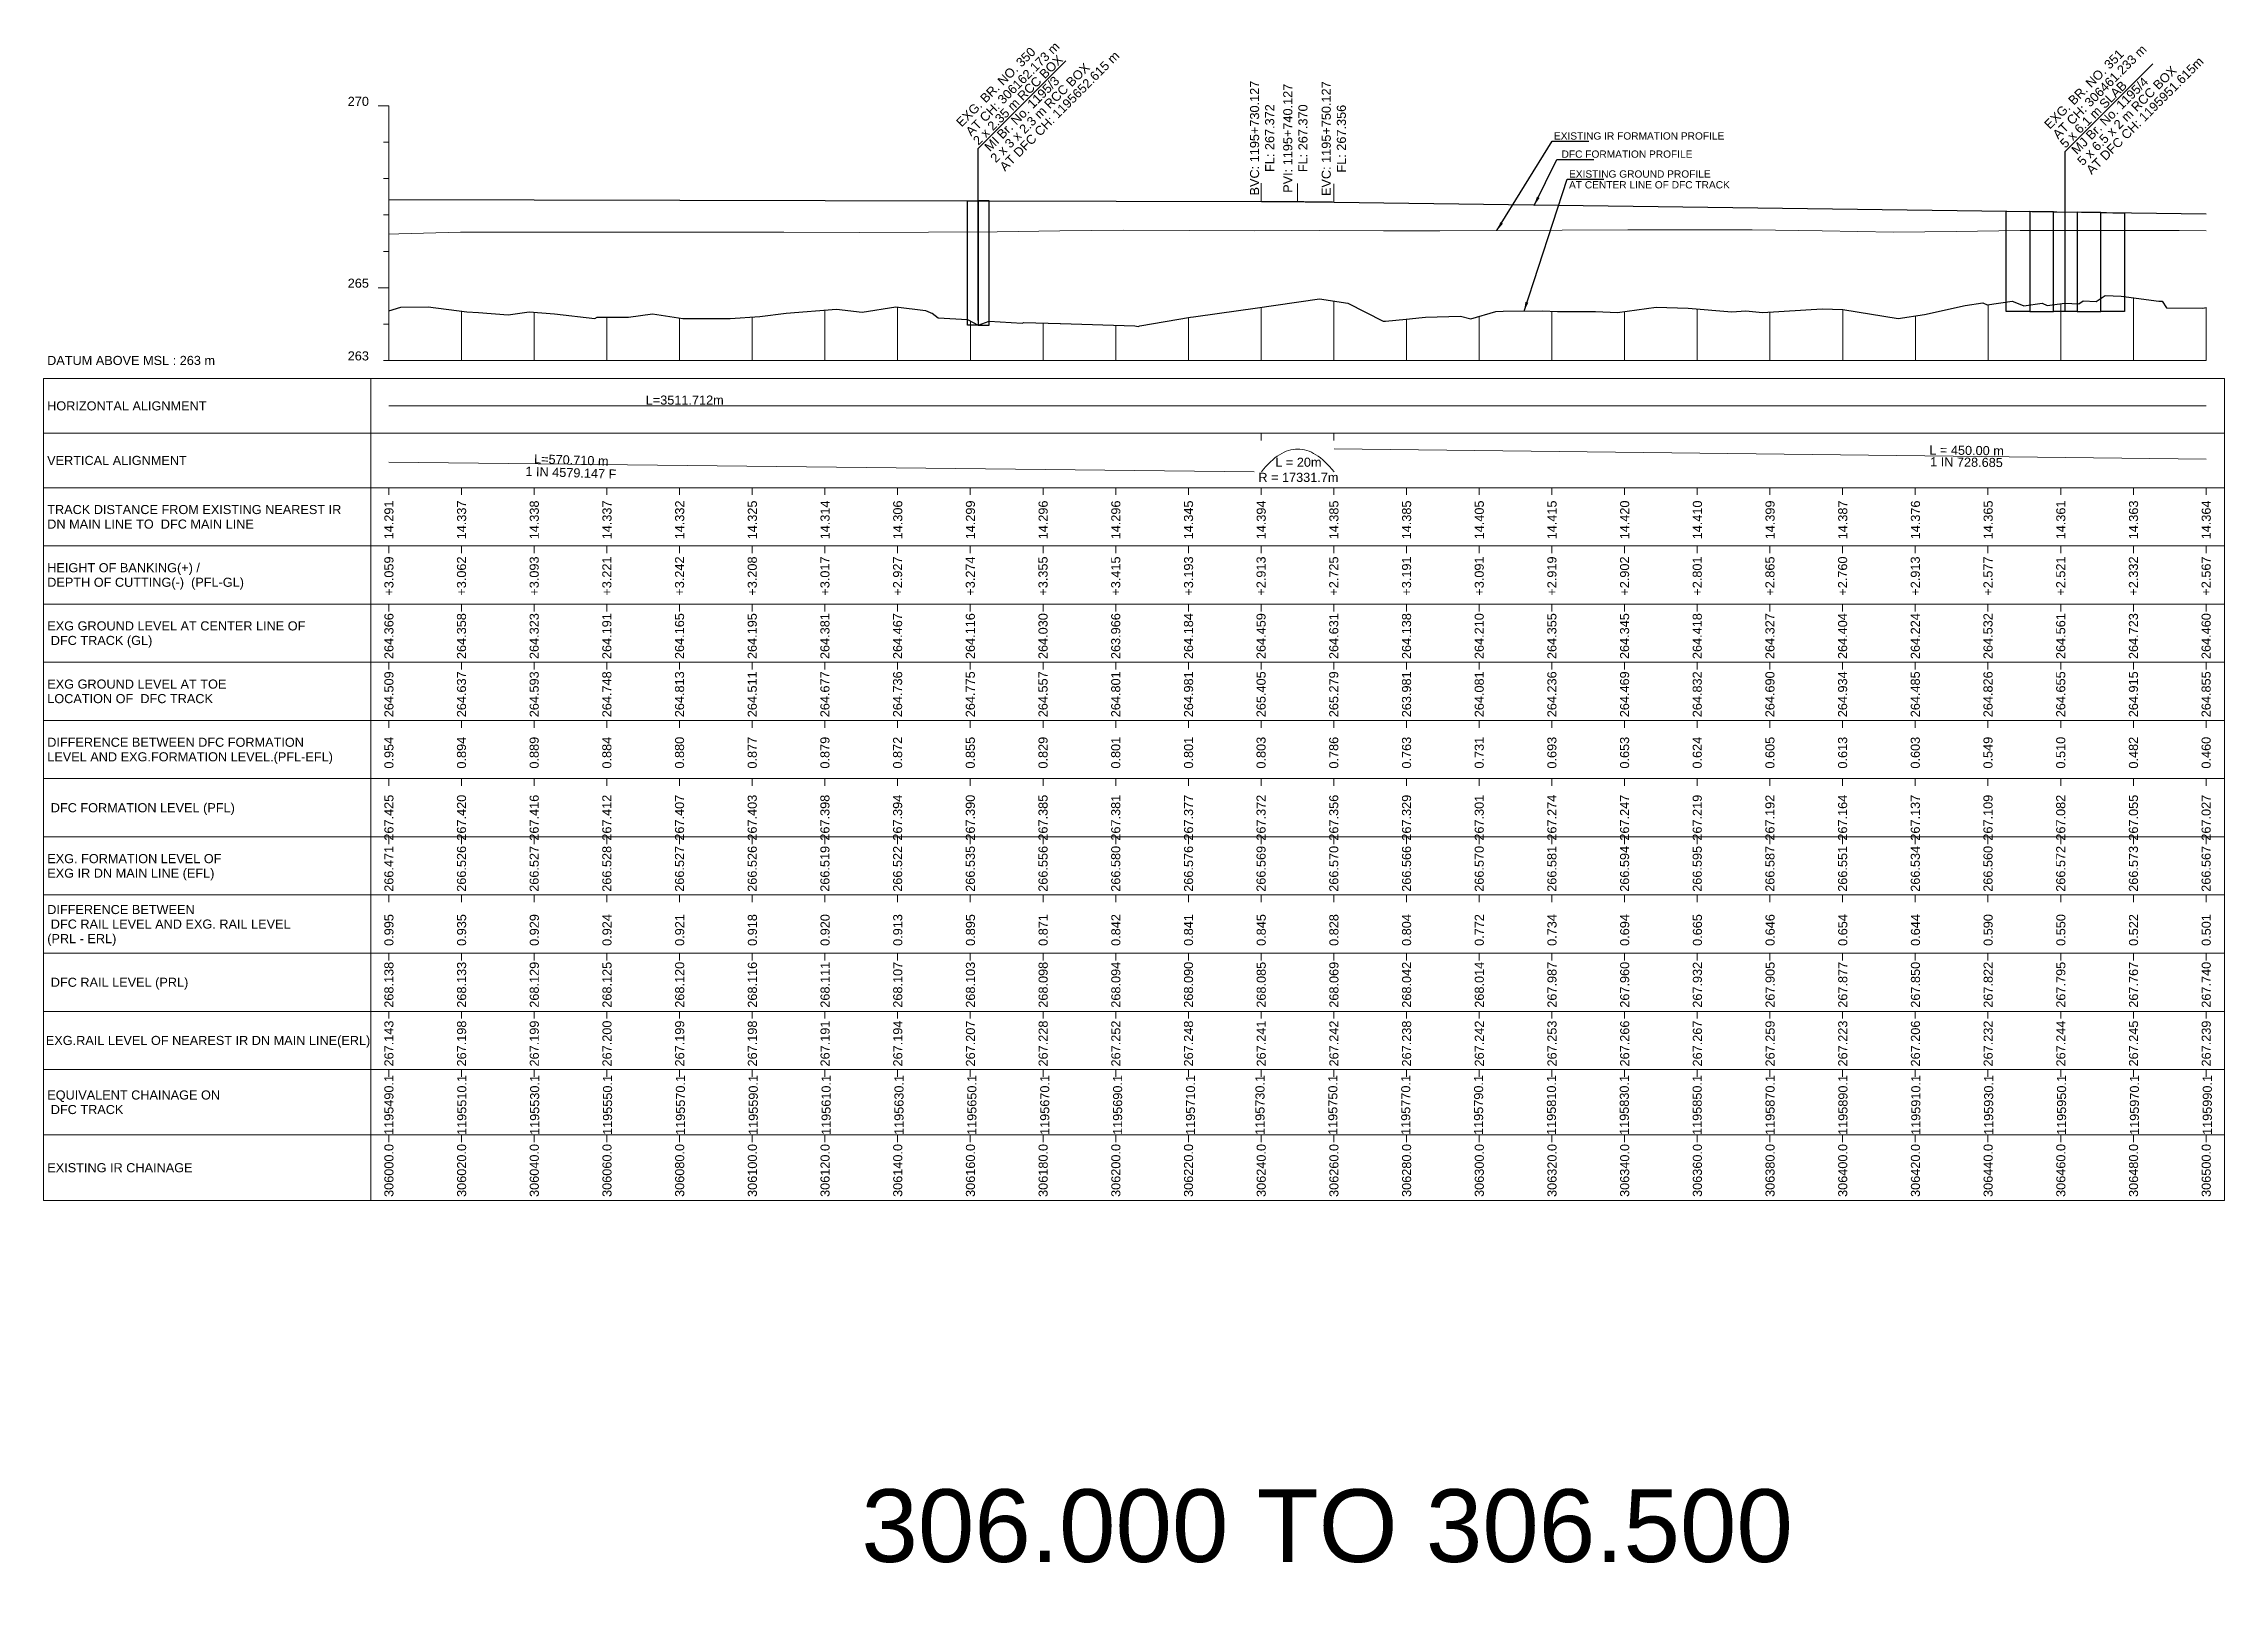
# Model space of a CAD drawing. Header units: metres. Extents: x 4905 to 19505, y -12340 to -11876.
# Drawn here: x 15905 to 16505, y -12340 to -11913 of the extents above; entities that cross this region are included whole.
import ezdxf
from ezdxf.enums import TextEntityAlignment as Align

# ---------------------------------------------------------------- set-up
doc = ezdxf.new("R2010")
doc.units = ezdxf.units.M
doc.header["$MEASUREMENT"] = 0
doc.layers.get('0').update_dxf_attribs({"lineweight": 0})
for name, color, linetype, lineweight in [('C-PROF-LABL-DG', 1, 'Continuous', 25), ('LS BRIDGE INDICATION', 10, 'Continuous', 30), ('LS BVC-PVI-EVC TEXT', 10, 'Continuous', 0), ('LS DATUM', 7, 'Continuous', 0), ('LS DATUM X', 7, 'Continuous', 0), ('LS DATUM Y', 7, 'Continuous', 0), ('LS DIFF. EXG.RL & PRO. RL', 10, 'Continuous', 0), ('LS DIFF. PFL & EFL', 10, 'Continuous', 0), ('LS EXG GL', 7, 'Continuous', 0), ('LS EXG IR CH', 7, 'Continuous', 0), ('LS EXG RL', 7, 'Continuous', 0), ('LS EXG. FL', 7, 'Continuous', 0), ('LS EXG. GL', 7, 'Continuous', 0), ('LS EXG. GL AT PRO. TOE', 7, 'Continuous', 0), ('LS EXG. IR CH', 7, 'Continuous', 0), ('LS EXG. RL', 7, 'Continuous', 0), ('LS FRAME', 7, 'Continuous', 0), ('LS PFL-EFL', 10, 'Continuous', 0), ('LS PRL-ERL', 10, 'Continuous', 0), ('LS PRO. CUT & FILL', 10, 'Continuous', 0), ('LS PRO. DFCC CH', 10, 'Continuous', 0), ('LS PRO. FL', 10, 'Continuous', 0), ('LS PRO. RL', 10, 'Continuous', 0), ('LS PROFILE EXG FL', 7, 'Continuous', 25), ('LS PROFILE EXG GL', 7, 'Continuous', 30), ('LS PROFILE PRO FL', 1, 'Continuous', 30), ('LS TICKS', 7, 'Continuous', 0), ('LS TRACK CENTER', 10, 'Continuous', 0), ("LS TRACK CENTER's", 10, 'Continuous', 0), ('Profile Grid', 7, 'Continuous', 0), ('Profile Vertical Alignment', 7, 'Continuous', 0)]:
    doc.layers.add(name, color=color, linetype=linetype, lineweight=lineweight)
for name, color, linetype in [("LS BRIDGE'S", 7, 'Continuous'), ('LS HORIZONTAL ALIGNMENT', 10, 'Continuous'), ('LS VERTICAL ALIGNMENT', 10, 'Continuous'), ('ref text', 3, 'Continuous')]:
    doc.layers.add(name, color=color, linetype=linetype)
doc.styles.add('Arial', font='arial.ttf')
doc.styles.get("Standard").update_dxf_attribs({"font": 'arial.ttf'})
doc.styles.add('Style-Arial', font='arial.ttf')
doc.styles.add('StyleArial', font='arial.ttf')
doc.dimstyles.get("Standard").update_dxf_attribs({"dimtxt": 0.18, "dimasz": 0.18, "dimexe": 0.18, "dimexo": 0.0625, "dimgap": 0.09, "dimtad": 0, "dimtih": 1, "dimtoh": 1, "dimdec": 4, "dimzin": 0, "dimdsep": 46, "dimtxsty": 'Standard', "dimcen": 0.09, "dimadec": 0, "dimazin": 0, "dimtfac": 1, "dimtdec": 4, "dimtofl": 0, "dimtmove": 0, "dimatfit": 3, "dimfxl": 1, "dimtolj": 1, "dimtzin": 0, "dimarcsym": 0})

msp = doc.modelspace()

# ---------------------------------------------------------------- texts
at = {"layer": 'C-PROF-LABL-DG', "color": 1, "linetype": 'Continuous', "lineweight": 25, "char_height": 2.5, "attachment_point": 5, "rotation": 90, "style": 'Arial'}
for s, insert in [('BVC: 1195+730.127\\PFL: 267.372', (16240.27, -11938.86)), ('PVI: 1195+740.127\\PFL: 267.370', (16249.41, -11938.91)), ('EVC: 1195+750.127\\PFL: 267.356', (16259.99, -11939.02))]:
    msp.add_mtext(s, dxfattribs=dict(at, insert=insert))
at = {"layer": "LS BRIDGE'S"}
for s, p in [('EXG. BR. NO. 350', (16157.57, -11935.98)), ('AT CH: 306162.173 m', (16160.2, -11938.49)), ('2 x 2.35 m RCC BOX', (16162.2, -11940.99)), ('EXG. BR. NO. 351', (16456.95, -11936.56)), ('AT CH: 306461.233 m', (16459.26, -11939.29)), ('5 x 6.1 m SLAB ', (16461.26, -11941.79))]:
    msp.add_text(s, height=2.5, rotation=45, dxfattribs=at).set_placement(p)
at = {"layer": "LS BRIDGE'S", "color": 10}
for s, p in [('AT DFC CH: 1195652.615 m', (16169.52, -11948.16)), ('2 x 3 x 2.3 m RCC BOX', (16166.97, -11945.8)), ('5 x 6.5 x 2 m RCC BOX', (16466.03, -11946.61)), ('AT DFC CH: 1195951.615m', (16468.48, -11949.05)), (' MI Br. No. 1195/3', (16164.67, -11943.4)), (' MJ Br. No. 1195/4', (16463.73, -11944.21))]:
    msp.add_text(s, height=2.5, rotation=45, dxfattribs=at).set_placement(p)
at = {"layer": 'LS DATUM', "color": 7, "style": 'StyleArial'}
msp.add_text('DATUM ABOVE MSL : 263 m', height=2.5, rotation=0.00003, dxfattribs=at).set_placement((15905.97, -12000), align=Align.MIDDLE_LEFT)
at = {"layer": 'LS DATUM Y', "color": 7, "lineweight": 0, "style": 'Style-Arial'}
for s, p in [('270', (15994.5, -11930)), ('270', (15994.5, -11930)), ('265', (15994.5, -11980)), ('263', (15994.5, -12000))]:
    msp.add_text(s, height=2.5, dxfattribs=at).set_placement(p, align=Align.RIGHT)
at = {"layer": 'LS DIFF. EXG.RL & PRO. RL', "color": 10, "style": 'StyleArial'}
for s, p in [('DIFFERENCE BETWEEN ', (15906, -12151)), (' DFC RAIL LEVEL AND EXG. RAIL LEVEL ', (15906, -12155)), ('(PRL - ERL)', (15906, -12159))]:
    msp.add_text(s, height=2.5, rotation=0.00003, dxfattribs=at).set_placement(p, align=Align.MIDDLE_LEFT)
at = {"layer": 'LS DIFF. PFL & EFL', "color": 10, "style": 'StyleArial'}
for s, p in [('DIFFERENCE BETWEEN DFC FORMATION ', (15906, -12105)), ('LEVEL AND EXG.FORMATION LEVEL.(PFL-EFL)', (15906, -12109))]:
    msp.add_text(s, height=2.5, rotation=0.00003, dxfattribs=at).set_placement(p, align=Align.MIDDLE_LEFT)
at = {"layer": 'LS EXG GL', "style": 'Style-Arial'}
for s, p in [('264.366', (16000, -12069.5)), ('264.358', (16019.97, -12069.5)), ('264.323', (16039.97, -12069.5)), ('264.191', (16059.96, -12069.5)), ('264.165', (16079.96, -12069.5)), ('264.195', (16099.96, -12069.5)), ('264.381', (16119.96, -12069.5)), ('264.467', (16139.96, -12069.5)), ('264.116', (16159.96, -12069.5)), ('264.030', (16179.97, -12069.5)), ('263.966', (16199.97, -12069.5)), ('264.184', (16220.01, -12069.5)), ('264.459', (16239.96, -12069.5)), ('264.631', (16259.96, -12069.5)), ('264.138', (16279.98, -12069.5)), ('264.210', (16299.98, -12069.5)), ('264.355', (16319.97, -12069.5)), ('264.345', (16339.97, -12069.5)), ('264.418', (16359.96, -12069.5)), ('264.327', (16379.96, -12069.5)), ('264.404', (16399.96, -12069.5)), ('264.224', (16419.96, -12069.5)), ('264.532', (16439.96, -12069.5)), ('264.561', (16459.97, -12069.5)), ('264.723', (16479.97, -12069.5)), ('264.460', (16499.97, -12069.5))]:
    msp.add_text(s, height=2.5, rotation=90, dxfattribs=at).set_placement(p, align=Align.MIDDLE_RIGHT)
at = {"layer": 'LS EXG IR CH', "lineweight": 0, "style": 'Style-Arial'}
for s, p in [('306000.0', (16000, -12215.47)), ('306020.0', (16020, -12215.47)), ('306040.0', (16040, -12215.47)), ('306060.0', (16060, -12215.47)), ('306080.0', (16080, -12215.47)), ('306100.0', (16100, -12215.47)), ('306120.0', (16120, -12215.47)), ('306140.0', (16140, -12215.47)), ('306160.0', (16160, -12215.47)), ('306180.0', (16180, -12215.47)), ('306200.0', (16200, -12215.47)), ('306220.0', (16220, -12215.47)), ('306240.0', (16240, -12215.47)), ('306260.0', (16260, -12215.47)), ('306280.0', (16280, -12215.47)), ('306300.0', (16300, -12215.47)), ('306320.0', (16320, -12215.47)), ('306340.0', (16340, -12215.47)), ('306360.0', (16360, -12215.47)), ('306380.0', (16380, -12215.47)), ('306400.0', (16400, -12215.47)), ('306420.0', (16420, -12215.47)), ('306440.0', (16440, -12215.47)), ('306460.0', (16460, -12215.47)), ('306480.0', (16480, -12215.47)), ('306500.0', (16500, -12215.47))]:
    msp.add_text(s, height=2.5, rotation=90, dxfattribs=at).set_placement(p, align=Align.MIDDLE_RIGHT)
at = {"layer": 'LS EXG RL', "style": 'Style-Arial'}
for s, p in [('267.143', (16000, -12181.54)), ('267.198', (16020, -12181.54)), ('267.199', (16040, -12181.54)), ('267.200', (16060, -12181.54)), ('267.199', (16080, -12181.54)), ('267.198', (16100, -12181.54)), ('267.191', (16120, -12181.54)), ('267.194', (16140, -12181.54)), ('267.207', (16160, -12181.54)), ('267.228', (16180, -12181.54)), ('267.252', (16200, -12181.54)), ('267.248', (16220, -12181.54)), ('267.241', (16240, -12181.54)), ('267.242', (16260, -12181.54)), ('267.238', (16280, -12181.54)), ('267.242', (16300, -12181.54)), ('267.253', (16320, -12181.54)), ('267.266', (16340, -12181.54)), ('267.267', (16360, -12181.54)), ('267.259', (16380, -12181.54)), ('267.223', (16400, -12181.54)), ('267.206', (16420, -12181.54)), ('267.232', (16440, -12181.54)), ('267.244', (16460, -12181.54)), ('267.245', (16480, -12181.54)), ('267.239', (16500, -12181.54))]:
    msp.add_text(s, height=2.5, rotation=90, dxfattribs=at).set_placement(p, align=Align.MIDDLE_RIGHT)
at = {"layer": 'LS EXG. FL', "style": 'StyleArial'}
for s, p in [('EXG. FORMATION LEVEL OF', (15906, -12137)), ('EXG IR DN MAIN LINE (EFL)', (15906, -12141))]:
    msp.add_text(s, height=2.5, rotation=0.00003, dxfattribs=at).set_placement(p, align=Align.MIDDLE_LEFT)
at = {"layer": 'LS EXG. FL'}
for s, p in [('266.471', (16000, -12133.5)), ('266.526', (16019.97, -12133.5)), ('266.527', (16039.97, -12133.5)), ('266.528', (16059.96, -12133.5)), ('266.527', (16079.96, -12133.5)), ('266.526', (16099.96, -12133.5)), ('266.519', (16119.96, -12133.5)), ('266.522', (16139.96, -12133.5)), ('266.535', (16159.96, -12133.5)), ('266.556', (16179.97, -12133.5)), ('266.580', (16199.97, -12133.5)), ('266.576', (16220.01, -12133.5)), ('266.569', (16239.96, -12133.5)), ('266.570', (16259.96, -12133.5)), ('266.566', (16279.98, -12133.5)), ('266.570', (16299.98, -12133.5)), ('266.581', (16319.97, -12133.5)), ('266.594', (16339.97, -12133.5)), ('266.595', (16359.96, -12133.5)), ('266.587', (16379.96, -12133.5)), ('266.551', (16399.96, -12133.5)), ('266.534', (16419.96, -12133.5)), ('266.560', (16439.96, -12133.5)), ('266.572', (16459.97, -12133.5)), ('266.573', (16479.97, -12133.5)), ('266.567', (16499.97, -12133.5))]:
    msp.add_text(s, height=2.5, rotation=90, dxfattribs=at).set_placement(p, align=Align.MIDDLE_RIGHT)
at = {"layer": 'LS EXG. GL', "color": 7, "style": 'StyleArial'}
for s, p in [('EXG GROUND LEVEL AT CENTER LINE OF ', (15906, -12073)), (' DFC TRACK (GL)', (15906, -12077))]:
    msp.add_text(s, height=2.5, rotation=0.00003, dxfattribs=at).set_placement(p, align=Align.MIDDLE_LEFT)
at = {"layer": 'LS EXG. GL AT PRO. TOE', "color": 7, "style": 'StyleArial'}
for s, p in [('EXG GROUND LEVEL AT TOE', (15906, -12089)), ('LOCATION OF  DFC TRACK', (15906, -12093))]:
    msp.add_text(s, height=2.5, rotation=0.00003, dxfattribs=at).set_placement(p, align=Align.MIDDLE_LEFT)
at = {"layer": 'LS EXG. GL AT PRO. TOE'}
for s, p in [('264.509', (16000, -12085.5)), ('264.637', (16019.97, -12085.5)), ('264.593', (16039.97, -12085.5)), ('264.748', (16059.96, -12085.5)), ('264.813', (16079.96, -12085.5)), ('264.511', (16099.96, -12085.5)), ('264.677', (16119.96, -12085.5)), ('264.736', (16139.96, -12085.5)), ('264.775', (16159.96, -12085.5)), ('264.557', (16179.97, -12085.5)), ('264.801', (16199.97, -12085.5)), ('264.981', (16220.01, -12085.5)), ('265.405', (16239.96, -12085.5)), ('265.279', (16259.96, -12085.5)), ('263.981', (16279.98, -12085.5)), ('264.081', (16299.98, -12085.5)), ('264.236', (16319.97, -12085.5)), ('264.469', (16339.97, -12085.5)), ('264.832', (16359.96, -12085.5)), ('264.690', (16379.96, -12085.5)), ('264.934', (16399.96, -12085.5)), ('264.485', (16419.96, -12085.5)), ('264.826', (16439.96, -12085.5)), ('264.655', (16459.97, -12085.5)), ('264.915', (16479.97, -12085.5)), ('264.855', (16499.97, -12085.5))]:
    msp.add_text(s, height=2.5, rotation=90, dxfattribs=at).set_placement(p, align=Align.MIDDLE_RIGHT)
at = {"layer": 'LS EXG. IR CH', "style": 'StyleArial'}
msp.add_text('EXISTING IR CHAINAGE', height=2.5, rotation=0.00003, dxfattribs=at).set_placement((15906, -12222), align=Align.MIDDLE_LEFT)
at = {"layer": 'LS EXG. RL', "style": 'StyleArial'}
msp.add_text('EXG.RAIL LEVEL OF NEAREST IR DN MAIN LINE(ERL)', height=2.5, rotation=0.00003, dxfattribs=at).set_placement((15905.61, -12187), align=Align.MIDDLE_LEFT)
at = {"layer": 'LS HORIZONTAL ALIGNMENT', "style": 'StyleArial'}
msp.add_text('HORIZONTAL ALIGNMENT', height=2.5, rotation=0.00003, dxfattribs=at).set_placement((15905.97, -12012.5), align=Align.MIDDLE_LEFT)
at = {"layer": 'LS HORIZONTAL ALIGNMENT', "insert": (16434.06, -12026.37), "char_height": 2.5, "attachment_point": 5, "rotation": 359.3364, "line_spacing_factor": 0.776524, "style": 'Style-Arial'}
msp.add_mtext('L = 450.00 m\\P1 IN 728.685', dxfattribs=at)
at = {"layer": 'LS PFL-EFL'}
for s, p in [('0.954', (16000, -12103.5)), ('0.894', (16019.97, -12103.5)), ('0.889', (16039.97, -12103.5)), ('0.884', (16059.96, -12103.5)), ('0.880', (16079.96, -12103.5)), ('0.877', (16099.96, -12103.5)), ('0.879', (16119.96, -12103.5)), ('0.872', (16139.96, -12103.5)), ('0.855', (16159.96, -12103.5)), ('0.829', (16179.97, -12103.5)), ('0.801', (16199.97, -12103.5)), ('0.801', (16220.01, -12103.5)), ('0.803', (16239.96, -12103.5)), ('0.786', (16259.96, -12103.5)), ('0.763', (16279.98, -12103.5)), ('0.731', (16299.98, -12103.5)), ('0.693', (16319.97, -12103.5)), ('0.653', (16339.97, -12103.5)), ('0.624', (16359.96, -12103.5)), ('0.605', (16379.96, -12103.5)), ('0.613', (16399.96, -12103.5)), ('0.603', (16419.96, -12103.5)), ('0.549', (16439.96, -12103.5)), ('0.510', (16459.97, -12103.5)), ('0.482', (16479.97, -12103.5)), ('0.460', (16499.97, -12103.5))]:
    msp.add_text(s, height=2.5, rotation=90, dxfattribs=at).set_placement(p, align=Align.MIDDLE_RIGHT)
for s, p in [('267.425', (16000, -12125.75)), ('267.420', (16019.97, -12125.75)), ('267.416', (16039.97, -12125.75)), ('267.412', (16059.96, -12125.75)), ('267.407', (16079.96, -12125.75)), ('267.403', (16099.96, -12125.75)), ('267.398', (16119.96, -12125.75)), ('267.394', (16139.96, -12125.75)), ('267.390', (16159.96, -12125.75)), ('267.385', (16179.97, -12125.75)), ('267.381', (16199.97, -12125.75)), ('267.377', (16220.01, -12125.75)), ('267.372', (16239.96, -12125.75)), ('267.356', (16259.96, -12125.75)), ('267.329', (16279.98, -12125.75)), ('267.301', (16299.98, -12125.75)), ('267.274', (16319.97, -12125.75)), ('267.247', (16339.97, -12125.75)), ('267.219', (16359.96, -12125.75)), ('267.192', (16379.96, -12125.75)), ('267.164', (16399.96, -12125.75)), ('267.137', (16419.96, -12125.75)), ('267.109', (16439.96, -12125.75)), ('267.082', (16459.97, -12125.75)), ('267.055', (16479.97, -12125.75)), ('267.027', (16499.97, -12125.75))]:
    msp.add_text(s, height=2.5, rotation=90, dxfattribs=at).set_placement(p, align=Align.MIDDLE_CENTER)
at = {"layer": 'LS PRL-ERL'}
for s, p in [('0.995', (16001.25, -12161)), ('0.935', (16021.25, -12161)), ('0.929', (16041.25, -12161)), ('0.924', (16061.25, -12161)), ('0.921', (16081.25, -12161)), ('0.918', (16101.25, -12161)), ('0.920', (16121.25, -12161)), ('0.913', (16141.25, -12161)), ('0.895', (16161.25, -12161)), ('0.871', (16181.25, -12161)), ('0.842', (16201.25, -12161)), ('0.841', (16221.25, -12161)), ('0.845', (16241.25, -12161)), ('0.828', (16261.25, -12161)), ('0.804', (16281.25, -12161)), ('0.772', (16301.25, -12161)), ('0.734', (16321.25, -12161)), ('0.694', (16341.25, -12161)), ('0.665', (16361.25, -12161)), ('0.646', (16381.25, -12161)), ('0.654', (16401.25, -12161)), ('0.644', (16421.25, -12161)), ('0.590', (16441.25, -12161)), ('0.550', (16461.25, -12161)), ('0.522', (16481.25, -12161)), ('0.501', (16501.25, -12161))]:
    msp.add_text(s, height=2.5, rotation=90, dxfattribs=at).set_placement(p)
at = {"layer": 'LS PRO. CUT & FILL', "color": 10, "style": 'StyleArial'}
for s, p in [('HEIGHT OF BANKING(+) /', (15906, -12057)), ('DEPTH OF CUTTING(-)  (PFL-GL)', (15906, -12061))]:
    msp.add_text(s, height=2.5, rotation=0.00003, dxfattribs=at).set_placement(p, align=Align.MIDDLE_LEFT)
at = {"layer": 'LS PRO. DFCC CH'}
for s, p in [('1195490.1', (16001.25, -12213)), ('1195510.1', (16021.3, -12213)), ('1195530.1', (16041.35, -12213)), ('1195550.1', (16061.4, -12213)), ('1195570.1', (16081.45, -12213)), ('1195590.1', (16101.5, -12213)), ('1195610.1', (16121.54, -12213)), ('1195630.1', (16141.59, -12213)), ('1195650.1', (16161.64, -12213)), ('1195670.1', (16181.69, -12213)), ('1195690.1', (16201.74, -12213)), ('1195710.1', (16221.79, -12213)), ('1195730.1', (16240.91, -12213)), ('1195750.1', (16260.96, -12213)), ('1195770.1', (16281.01, -12213)), ('1195790.1', (16301.06, -12213)), ('1195810.1', (16321.1, -12213)), ('1195830.1', (16341.15, -12213)), ('1195850.1', (16361.2, -12213)), ('1195870.1', (16381.25, -12213)), ('1195890.1', (16401.3, -12213)), ('1195910.1', (16421.35, -12213)), ('1195930.1', (16441.4, -12213)), ('1195950.1', (16461.45, -12213)), ('1195970.1', (16481.5, -12213)), ('1195990.1', (16501.55, -12213))]:
    msp.add_text(s, height=2.5, rotation=90, dxfattribs=at).set_placement(p)
at = {"layer": 'LS PRO. DFCC CH', "color": 10, "style": 'Style-Arial'}
for s, p in [('EQUIVALENT CHAINAGE ON ', (15906, -12202)), (' DFC TRACK', (15906, -12206))]:
    msp.add_text(s, height=2.5, rotation=0.00003, dxfattribs=at).set_placement(p, align=Align.MIDDLE_LEFT)
at = {"layer": 'LS PRO. FL', "color": 10, "style": 'StyleArial'}
msp.add_text(' DFC FORMATION LEVEL (PFL) ', height=2.5, rotation=0.00003, dxfattribs=at).set_placement((15906, -12123), align=Align.MIDDLE_LEFT)
at = {"layer": 'LS PRO. RL'}
for s, p in [('268.138', (16001.25, -12178)), ('268.133', (16021.25, -12178)), ('268.129', (16041.25, -12178)), ('268.125', (16061.25, -12178)), ('268.120', (16081.25, -12178)), ('268.116', (16101.25, -12178)), ('268.111', (16121.25, -12178)), ('268.107', (16141.25, -12178)), ('268.103', (16161.25, -12178)), ('268.098', (16181.25, -12178)), ('268.094', (16201.25, -12178)), ('268.090', (16221.25, -12178)), ('268.085', (16241.25, -12178)), ('268.069', (16261.25, -12178)), ('268.042', (16281.25, -12178)), ('268.014', (16301.25, -12178)), ('267.987', (16321.25, -12178)), ('267.960', (16341.25, -12178)), ('267.932', (16361.25, -12178)), ('267.905', (16381.25, -12178)), ('267.877', (16401.25, -12178)), ('267.850', (16421.25, -12178)), ('267.822', (16441.25, -12178)), ('267.795', (16461.25, -12178)), ('267.767', (16481.25, -12178)), ('267.740', (16501.25, -12178))]:
    msp.add_text(s, height=2.5, rotation=90, dxfattribs=at).set_placement(p)
at = {"layer": 'LS PRO. RL', "color": 10, "style": 'StyleArial'}
msp.add_text(' DFC RAIL LEVEL (PRL)', height=2.5, rotation=0.00003, dxfattribs=at).set_placement((15906, -12171), align=Align.MIDDLE_LEFT)
at = {"layer": 'LS PROFILE EXG FL', "color": 7, "linetype": 'Continuous', "lineweight": 0, "style": 'Style-Arial'}
msp.add_text('EXISTING IR FORMATION PROFILE', height=2, dxfattribs=at).set_placement((16320.54, -11939.27))
at = {"layer": 'LS PROFILE EXG GL', "color": 7, "lineweight": 0, "style": 'Style-Arial'}
for s, p in [('AT CENTER LINE OF DFC TRACK', (16324.69, -11952.7, 0)), ('EXISTING GROUND PROFILE', (16324.69, -11949.73, 0))]:
    msp.add_text(s, height=2, dxfattribs=at).set_placement(p)
at = {"layer": 'LS PROFILE PRO FL', "style": 'Style-Arial'}
msp.add_text('  DFC FORMATION PROFILE', height=2, dxfattribs=at).set_placement((16321.09, -11944.26, 0))
at = {"layer": 'LS TRACK CENTER'}
for s, p in [('14.291 ', (16001.25, -12049.2)), ('14.337 ', (16021.25, -12049.2)), ('14.338 ', (16041.25, -12049.2)), ('14.337 ', (16061.25, -12049.2)), ('14.332 ', (16081.25, -12049.2)), ('14.325 ', (16101.25, -12049.2)), ('14.314 ', (16121.25, -12049.2)), ('14.306 ', (16141.25, -12049.2)), ('14.299 ', (16161.25, -12049.2)), ('14.296 ', (16181.25, -12049.2)), ('14.296 ', (16201.25, -12049.2)), ('14.345 ', (16221.25, -12049.2)), ('14.394 ', (16241.25, -12049.2)), ('14.385 ', (16261.25, -12049.2)), ('14.385 ', (16281.25, -12049.2)), ('14.405 ', (16301.25, -12049.2)), ('14.415 ', (16321.25, -12049.2)), ('14.420 ', (16341.25, -12049.2)), ('14.410 ', (16361.25, -12049.2)), ('14.399 ', (16381.25, -12049.2)), ('14.387 ', (16401.25, -12049.2)), ('14.376 ', (16421.25, -12049.2)), ('14.365 ', (16441.25, -12049.2)), ('14.361 ', (16461.25, -12049.2)), ('14.363 ', (16481.25, -12049.2)), ('14.364 ', (16501.25, -12049.2))]:
    msp.add_text(s, height=2.5, rotation=90, dxfattribs=at).set_placement(p)
for s, p in [('+3.059', (16000, -12059.3)), ('+3.062', (16019.97, -12059.3)), ('+3.093', (16039.97, -12059.3)), ('+3.221', (16059.96, -12059.3)), ('+3.242', (16079.96, -12059.3)), ('+3.208', (16099.96, -12059.3)), ('+3.017', (16119.96, -12059.3)), ('+2.927', (16139.96, -12059.3)), ('+3.274', (16159.96, -12059.3)), ('+3.355', (16179.97, -12059.3)), ('+3.415', (16199.97, -12059.3)), ('+3.193', (16220.01, -12059.3)), ('+2.913', (16239.96, -12059.3)), ('+2.725', (16259.96, -12059.3)), ('+3.191', (16279.98, -12059.3)), ('+3.091', (16299.98, -12059.3)), ('+2.919', (16319.97, -12059.3)), ('+2.902', (16339.97, -12059.3)), ('+2.801', (16359.96, -12059.3)), ('+2.865', (16379.96, -12059.3)), ('+2.760', (16399.96, -12059.3)), ('+2.913', (16419.96, -12059.3)), ('+2.577', (16439.96, -12059.3)), ('+2.521', (16459.97, -12059.3)), ('+2.332', (16479.97, -12059.3)), ('+2.567', (16499.97, -12059.3))]:
    msp.add_text(s, height=2.5, rotation=90, dxfattribs=at).set_placement(p, align=Align.MIDDLE_CENTER)
at = {"layer": "LS TRACK CENTER's", "color": 10, "style": 'StyleArial'}
for s, p in [('TRACK DISTANCE FROM EXISTING NEAREST IR ', (15906, -12041)), ('DN MAIN LINE TO  DFC MAIN LINE', (15906, -12045))]:
    msp.add_text(s, height=2.5, rotation=0.00003, dxfattribs=at).set_placement(p, align=Align.MIDDLE_LEFT)
at = {"layer": 'LS VERTICAL ALIGNMENT', "style": 'StyleArial'}
msp.add_text('VERTICAL ALIGNMENT', height=2.5, rotation=0.00003, dxfattribs=at).set_placement((15905.97, -12027.5), align=Align.MIDDLE_LEFT)
at = {"layer": 'LS VERTICAL ALIGNMENT', "insert": (16050.13, -12029.14), "char_height": 2.5, "attachment_point": 5, "rotation": 358.18146, "line_spacing_factor": 0.84, "style": 'Style-Arial'}
msp.add_mtext('L=570.710 m\\P1 IN 4579.147 F', dxfattribs=at)
at = {"layer": 'Profile Vertical Alignment', "color": 1, "insert": (16081.39, -12010.92), "char_height": 2.5, "width": 20.8338, "attachment_point": 5, "line_spacing_factor": 0.96, "style": 'Style-Arial'}
msp.add_mtext('{\\fArial|b0|i0|c0|p34;L=3511.712m}', dxfattribs=at)
at = {"layer": 'Profile Vertical Alignment', "color": 1, "insert": (16250.23, -12026.74), "char_height": 2.5, "width": 22.1463, "attachment_point": 2, "style": 'Style-Arial'}
msp.add_mtext('L = 20m\\PR = 17331.7m ', dxfattribs=at)
at = {"layer": 'ref text', "color": 5, "insert": (16130, -12330.71), "char_height": 20, "width": 256.3165, "attachment_point": 7, "bg_fill": 3, "box_fill_scale": 1.5, "bg_fill_color": 256, "bg_fill_transparency": 0}
msp.add_mtext('306.000 TO 306.500', dxfattribs=at)

# ---------------------------------------------------------------- linework, layer by layer
msp.add_lwpolyline([(15905, -12005), (15995, -12005)])
at = {"layer": 'LS BRIDGE INDICATION'}
for points in [[(16159.17, -11956.1), (16162.17, -11956.11), (16162.17, -11990.33), (16159.17, -11990.33)], [(16162.17, -11990.33), (16165.17, -11990.33), (16165.17, -11956.11), (16162.17, -11956.11)], [(16444.99, -11958.93), (16451.49, -11959.03), (16451.48, -11986.57), (16444.98, -11986.57)], [(16451.48, -11986.57), (16457.98, -11986.57), (16457.99, -11959.14), (16451.49, -11959.03)], [(16457.99, -11959.14), (16464.49, -11959.25), (16464.48, -11986.57), (16457.98, -11986.57)], [(16464.48, -11986.57), (16470.98, -11986.57), (16470.99, -11959.36), (16464.49, -11959.25)], [(16470.99, -11959.36), (16477.49, -11959.47), (16477.48, -11986.57), (16470.98, -11986.57)]]:
    msp.add_lwpolyline(points, close=True, dxfattribs=at)
at = {"layer": "LS BRIDGE'S"}
for points in [[(16162.17, -11989), (16162.17, -11941.7), (16186.22, -11917.65)], [(16461.23, -11986.57), (16461.23, -11942.51), (16485.28, -11918.46)]]:
    msp.add_lwpolyline(points, dxfattribs=at)
at = {"layer": 'LS BVC-PVI-EVC TEXT'}
for p, q in [((16240, -11956.28), (16240, -11951.28)), ((16250, -11956.3), (16250, -11951.3)), ((16260, -11956.47), (16260, -11951.47))]:
    msp.add_line(p, q, dxfattribs=at)
at = {"layer": 'LS DATUM X', "color": 7, "linetype": 'Continuous', "lineweight": 0}
msp.add_line((16000, -12000), (16500, -12000), dxfattribs=at)
at = {"layer": 'LS DATUM Y', "color": 7, "linetype": 'Continuous', "lineweight": 0}
for p, q in [((15997, -11930), (16000, -11930)), ((15997, -11930), (16000, -11930)), ((16000, -12000), (16000, -11930)), ((15998.5, -11940), (16000, -11940)), ((15998.5, -11950), (16000, -11950)), ((15998.5, -11960), (16000, -11960)), ((15998.5, -11970), (16000, -11970)), ((15997, -11980), (16000, -11980)), ((15998.5, -11990), (16000, -11990)), ((15998.5, -12000), (16000, -12000))]:
    msp.add_line(p, q, dxfattribs=at)
at = {"layer": 'LS FRAME'}
for points in [[(15995, -12231), (15905, -12231), (15905, -12005)], [(15995, -12020), (15905, -12020)], [(15995, -12035), (15905, -12035)], [(15995, -12051), (15905, -12051)], [(15905, -12051), (15995, -12051)], [(15995, -12067), (15905, -12067)], [(15905, -12067), (15995, -12067)], [(15995, -12083), (15905, -12083)], [(15905, -12083), (15995, -12083)], [(15995, -12099), (15905, -12099)], [(15995, -12115), (15905, -12115)], [(15905, -12115), (15995, -12115)], [(15995, -12131), (15905, -12131)], [(15905, -12131), (15995, -12131)], [(15995, -12147), (15905, -12147)], [(15905, -12147), (15995, -12147)], [(15995, -12163), (15905, -12163)], [(15905, -12163), (15995, -12163)], [(15995, -12179), (15905, -12179)], [(15995, -12195), (15905, -12195)], [(15995, -12213), (15905, -12213)]]:
    msp.add_lwpolyline(points, dxfattribs=at)
at = {"layer": 'LS FRAME', "color": 7, "linetype": 'Continuous', "lineweight": 0, "flags": 128}
for points in [[(15995, -12020), (16505, -12020), (16505, -12005), (15995, -12005), (15995, -12020)], [(15995, -12035), (16505, -12035), (16505, -12020), (15995, -12020), (15995, -12035)], [(15995, -12051), (16505, -12051), (16505, -12035), (15995, -12035), (15995, -12051)], [(15995, -12067), (16505, -12067), (16505, -12051), (15995, -12051), (15995, -12067)], [(15995, -12083), (16505, -12083), (16505, -12067), (15995, -12067), (15995, -12083)], [(15995, -12099), (16505, -12099), (16505, -12083), (15995, -12083), (15995, -12099)], [(15995, -12115), (16505, -12115), (16505, -12099), (15995, -12099), (15995, -12115)], [(15995, -12131), (16505, -12131), (16505, -12115), (15995, -12115), (15995, -12131)], [(15995, -12147), (16505, -12147), (16505, -12131), (15995, -12131), (15995, -12147)], [(15995, -12163), (16505, -12163), (16505, -12147), (15995, -12147), (15995, -12163)], [(15995, -12179), (16505, -12179), (16505, -12163), (15995, -12163), (15995, -12179)], [(15995, -12195), (16505, -12195), (16505, -12179), (15995, -12179), (15995, -12195)], [(15995, -12213), (16505, -12213), (16505, -12195), (15995, -12195), (15995, -12213)], [(15995, -12231), (16505, -12231), (16505, -12213), (15995, -12213), (15995, -12231)]]:
    msp.add_lwpolyline(points, close=True, dxfattribs=at)
at = {"layer": 'LS PROFILE EXG FL', "lineweight": 0}
msp.add_lwpolyline([(16000, -11965.29), (16002.73, -11965.22), (16019.68, -11964.74), (16038.11, -11964.73), (16056.25, -11964.72), (16071.97, -11964.73), (16092.31, -11964.74), (16108.62, -11964.75), (16129.54, -11964.86), (16148.46, -11964.73), (16167.37, -11964.6), (16184.63, -11964.39), (16202.2, -11964.18), (16220.33, -11964.24), (16238.22, -11964.32), (16256.06, -11964.29), (16273.66, -11964.36), (16289.16, -11964.33), (16304.85, -11964.29), (16322.8, -11964.18), (16340.83, -11964.06), (16358.03, -11964.05), (16375.07, -11964.05), (16394.36, -11964.39), (16414, -11964.75), (16431.21, -11964.51), (16448.82, -11964.29), (16470.78, -11964.27), (16492.59, -11964.28), (16500, -11964.33)], dxfattribs=at)
at = {"layer": 'LS PROFILE EXG GL', "flags": 128}
msp.add_lwpolyline([(16000, -11986.34), (16003.31, -11985.38), (16010.77, -11985.25), (16021.4, -11986.61), (16024.67, -11986.85), (16032.77, -11987.47), (16038.62, -11986.67), (16038.62, -11986.67), (16045.59, -11987.2), (16056.69, -11988.44), (16057.26, -11988.08), (16057.26, -11988.08), (16065.92, -11988.11), (16072.56, -11987.22), (16072.56, -11987.22), (16080.86, -11988.49), (16093.9, -11988.51), (16093.9, -11988.51), (16102.04, -11987.9), (16109.33, -11987.02), (16123.14, -11985.94), (16130.22, -11986.76), (16130.22, -11986.76), (16139.51, -11985.28), (16147.64, -11986.29), (16147.64, -11986.29), (16148.93, -11986.83), (16149.13, -11986.9), (16149.43, -11986.98), (16151.16, -11988.25), (16159.17, -11988.78), (16162.17, -11990.33), (16165.17, -11989.18), (16174.22, -11989.79), (16174.26, -11989.75), (16174.69, -11989.53), (16184.64, -11989.85), (16184.64, -11989.85), (16184.74, -11989.85), (16205.23, -11990.51), (16205.24, -11990.51), (16206.17, -11990.69), (16206.17, -11990.69), (16206.61, -11990.48), (16220.59, -11988.06), (16221.39, -11988.05), (16221.39, -11988.05), (16228.56, -11986.98), (16238.35, -11985.63), (16244.05, -11984.84), (16256.08, -11983.1), (16263.87, -11984.29), (16273.51, -11989.24), (16274.22, -11989.2), (16279.85, -11988.64), (16279.85, -11988.64), (16284.28, -11988.17), (16285.17, -11988.1), (16294.81, -11987.87), (16297.64, -11988.58), (16304.58, -11986.55), (16306.54, -11986.46), (16317.36, -11986.36), (16321.53, -11986.5), (16321.53, -11986.5), (16331.96, -11986.58), (16338.04, -11986.81), (16348.7, -11985.38), (16357.47, -11985.61), (16357.47, -11985.61), (16369.47, -11986.6), (16373.33, -11986.34), (16373.33, -11986.34), (16377.94, -11986.85), (16394.35, -11985.83), (16400.03, -11985.96), (16415.22, -11988.47), (16415.22, -11988.47), (16422.53, -11987.37), (16433.72, -11984.92), (16438.52, -11984.17), (16439.69, -11984.72), (16446.61, -11983.68), (16448.26, -11984.37), (16449.8, -11984.99), (16454.85, -11984.29), (16456.28, -11984.88), (16461.13, -11984.24), (16464.91, -11984.42), (16466.19, -11983.58), (16469.76, -11983.78), (16472.2, -11982.16), (16476.62, -11982.35), (16486.92, -11983.66), (16487.52, -11983.67), (16487.87, -11983.74), (16487.87, -11983.74), (16489.06, -11985.58), (16499.11, -11985.67), (16499.97, -11985.4)], dxfattribs=at)
at = {"layer": 'LS PROFILE PRO FL'}
for p, q in [((16000, -11955.75), (16240.04, -11956.28)), ((16260.04, -11956.44), (16499.97, -11959.73)), ((16260.04, -11956.44), (16499.97, -11959.73))]:
    msp.add_line(p, q, dxfattribs=at)
at = {"layer": 'LS PROFILE PRO FL', "flags": 128}
msp.add_lwpolyline([(16240.04, -11956.28), (16240.45, -11956.28), (16240.87, -11956.28), (16241.29, -11956.28), (16241.7, -11956.28), (16242.12, -11956.28), (16242.54, -11956.29), (16242.95, -11956.29), (16243.37, -11956.29), (16243.79, -11956.29), (16244.2, -11956.29), (16244.62, -11956.29), (16245.04, -11956.3), (16245.45, -11956.3), (16245.87, -11956.3), (16246.29, -11956.3), (16246.7, -11956.31), (16247.12, -11956.31), (16247.54, -11956.31), (16247.95, -11956.31), (16248.37, -11956.32), (16248.79, -11956.32), (16249.2, -11956.32), (16249.62, -11956.33), (16250.45, -11956.33), (16250.87, -11956.34), (16251.29, -11956.34), (16251.7, -11956.34), (16252.12, -11956.35), (16252.54, -11956.35), (16252.95, -11956.35), (16253.37, -11956.36), (16253.79, -11956.36), (16254.2, -11956.37), (16254.62, -11956.37), (16255.04, -11956.38), (16255.45, -11956.38), (16255.87, -11956.39), (16256.29, -11956.39), (16256.7, -11956.39), (16257.12, -11956.4), (16257.54, -11956.4), (16257.95, -11956.41), (16258.37, -11956.42), (16258.79, -11956.42), (16259.2, -11956.43), (16259.62, -11956.43), (16260.04, -11956.44)], dxfattribs=at)
at = {"layer": 'LS TICKS', "color": 7, "linetype": 'Continuous', "lineweight": 0, "flags": 128}
for points in [[(16240, -12022), (16240, -12020)], [(16260, -12022), (16260, -12020)], [(16000, -12037), (16000, -12035)], [(16019.97, -12037), (16019.97, -12035)], [(16039.97, -12037), (16039.97, -12035)], [(16059.96, -12037), (16059.96, -12035)], [(16079.96, -12037), (16079.96, -12035)], [(16099.96, -12037), (16099.96, -12035)], [(16119.96, -12037), (16119.96, -12035)], [(16139.96, -12037), (16139.96, -12035)], [(16159.96, -12037), (16159.96, -12035)], [(16179.97, -12037), (16179.97, -12035)], [(16199.97, -12037), (16199.97, -12035)], [(16220.01, -12037), (16220.01, -12035)], [(16239.96, -12037), (16239.96, -12035)], [(16259.96, -12037), (16259.96, -12035)], [(16279.98, -12037), (16279.98, -12035)], [(16299.98, -12037), (16299.98, -12035)], [(16319.97, -12037), (16319.97, -12035)], [(16339.97, -12037), (16339.97, -12035)], [(16359.96, -12037), (16359.96, -12035)], [(16379.96, -12037), (16379.96, -12035)], [(16399.96, -12037), (16399.96, -12035)], [(16419.96, -12037), (16419.96, -12035)], [(16439.96, -12037), (16439.96, -12035)], [(16459.97, -12037), (16459.97, -12035)], [(16479.97, -12037), (16479.97, -12035)], [(16499.97, -12037), (16499.97, -12035)], [(16000, -12053), (16000, -12051)], [(16019.97, -12053), (16019.97, -12051)], [(16039.97, -12053), (16039.97, -12051)], [(16059.96, -12053), (16059.96, -12051)], [(16079.96, -12053), (16079.96, -12051)], [(16099.96, -12053), (16099.96, -12051)], [(16119.96, -12053), (16119.96, -12051)], [(16139.96, -12053), (16139.96, -12051)], [(16159.96, -12053), (16159.96, -12051)], [(16179.97, -12053), (16179.97, -12051)], [(16199.97, -12053), (16199.97, -12051)], [(16220.01, -12053), (16220.01, -12051)], [(16239.96, -12053), (16239.96, -12051)], [(16259.96, -12053), (16259.96, -12051)], [(16279.98, -12053), (16279.98, -12051)], [(16299.98, -12053), (16299.98, -12051)], [(16319.97, -12053), (16319.97, -12051)], [(16339.97, -12053), (16339.97, -12051)], [(16359.96, -12053), (16359.96, -12051)], [(16379.96, -12053), (16379.96, -12051)], [(16399.96, -12053), (16399.96, -12051)], [(16419.96, -12053), (16419.96, -12051)], [(16439.96, -12053), (16439.96, -12051)], [(16459.97, -12053), (16459.97, -12051)], [(16479.97, -12053), (16479.97, -12051)], [(16499.97, -12053), (16499.97, -12051)], [(16000, -12069), (16000, -12067)], [(16019.97, -12069), (16019.97, -12067)], [(16039.97, -12069), (16039.97, -12067)], [(16059.96, -12069), (16059.96, -12067)], [(16079.96, -12069), (16079.96, -12067)], [(16099.96, -12069), (16099.96, -12067)], [(16119.96, -12069), (16119.96, -12067)], [(16139.96, -12069), (16139.96, -12067)], [(16159.96, -12069), (16159.96, -12067)], [(16179.97, -12069), (16179.97, -12067)], [(16199.97, -12069), (16199.97, -12067)], [(16220.01, -12069), (16220.01, -12067)], [(16239.96, -12069), (16239.96, -12067)], [(16259.96, -12069), (16259.96, -12067)], [(16279.98, -12069), (16279.98, -12067)], [(16299.98, -12069), (16299.98, -12067)], [(16319.97, -12069), (16319.97, -12067)], [(16339.97, -12069), (16339.97, -12067)], [(16359.96, -12069), (16359.96, -12067)], [(16379.96, -12069), (16379.96, -12067)], [(16399.96, -12069), (16399.96, -12067)], [(16419.96, -12069), (16419.96, -12067)], [(16439.96, -12069), (16439.96, -12067)], [(16459.97, -12069), (16459.97, -12067)], [(16479.97, -12069), (16479.97, -12067)], [(16499.97, -12069), (16499.97, -12067)], [(16000, -12085), (16000, -12083)], [(16019.97, -12085), (16019.97, -12083)], [(16039.97, -12085), (16039.97, -12083)], [(16059.96, -12085), (16059.96, -12083)], [(16079.96, -12085), (16079.96, -12083)], [(16099.96, -12085), (16099.96, -12083)], [(16119.96, -12085), (16119.96, -12083)], [(16139.96, -12085), (16139.96, -12083)], [(16159.96, -12085), (16159.96, -12083)], [(16179.97, -12085), (16179.97, -12083)], [(16199.97, -12085), (16199.97, -12083)], [(16220.01, -12085), (16220.01, -12083)], [(16239.96, -12085), (16239.96, -12083)], [(16259.96, -12085), (16259.96, -12083)], [(16279.98, -12085), (16279.98, -12083)], [(16299.98, -12085), (16299.98, -12083)], [(16319.97, -12085), (16319.97, -12083)], [(16339.97, -12085), (16339.97, -12083)], [(16359.96, -12085), (16359.96, -12083)], [(16379.96, -12085), (16379.96, -12083)], [(16399.96, -12085), (16399.96, -12083)], [(16419.96, -12085), (16419.96, -12083)], [(16439.96, -12085), (16439.96, -12083)], [(16459.97, -12085), (16459.97, -12083)], [(16479.97, -12085), (16479.97, -12083)], [(16499.97, -12085), (16499.97, -12083)], [(16000, -12101), (16000, -12099)], [(16019.97, -12101), (16019.97, -12099)], [(16039.97, -12101), (16039.97, -12099)], [(16059.96, -12101), (16059.96, -12099)], [(16079.96, -12101), (16079.96, -12099)], [(16099.96, -12101), (16099.96, -12099)], [(16119.96, -12101), (16119.96, -12099)], [(16139.96, -12101), (16139.96, -12099)], [(16159.96, -12101), (16159.96, -12099)], [(16179.97, -12101), (16179.97, -12099)], [(16199.97, -12101), (16199.97, -12099)], [(16220.01, -12101), (16220.01, -12099)], [(16239.96, -12101), (16239.96, -12099)], [(16259.96, -12101), (16259.96, -12099)], [(16279.98, -12101), (16279.98, -12099)], [(16299.98, -12101), (16299.98, -12099)], [(16319.97, -12101), (16319.97, -12099)], [(16339.97, -12101), (16339.97, -12099)], [(16359.96, -12101), (16359.96, -12099)], [(16379.96, -12101), (16379.96, -12099)], [(16399.96, -12101), (16399.96, -12099)], [(16419.96, -12101), (16419.96, -12099)], [(16439.96, -12101), (16439.96, -12099)], [(16459.97, -12101), (16459.97, -12099)], [(16479.97, -12101), (16479.97, -12099)], [(16499.97, -12101), (16499.97, -12099)], [(16000, -12117), (16000, -12115)], [(16019.97, -12117), (16019.97, -12115)], [(16039.97, -12117), (16039.97, -12115)], [(16059.96, -12117), (16059.96, -12115)], [(16079.96, -12117), (16079.96, -12115)], [(16099.96, -12117), (16099.96, -12115)], [(16119.96, -12117), (16119.96, -12115)], [(16139.96, -12117), (16139.96, -12115)], [(16159.96, -12117), (16159.96, -12115)], [(16179.97, -12117), (16179.97, -12115)], [(16199.97, -12117), (16199.97, -12115)], [(16220.01, -12117), (16220.01, -12115)], [(16239.96, -12117), (16239.96, -12115)], [(16259.96, -12117), (16259.96, -12115)], [(16279.98, -12117), (16279.98, -12115)], [(16299.98, -12117), (16299.98, -12115)], [(16319.97, -12117), (16319.97, -12115)], [(16339.97, -12117), (16339.97, -12115)], [(16359.96, -12117), (16359.96, -12115)], [(16379.96, -12117), (16379.96, -12115)], [(16399.96, -12117), (16399.96, -12115)], [(16419.96, -12117), (16419.96, -12115)], [(16439.96, -12117), (16439.96, -12115)], [(16459.97, -12117), (16459.97, -12115)], [(16479.97, -12117), (16479.97, -12115)], [(16499.97, -12117), (16499.97, -12115)], [(16000, -12133), (16000, -12131)], [(16019.97, -12133), (16019.97, -12131)], [(16039.97, -12133), (16039.97, -12131)], [(16059.96, -12133), (16059.96, -12131)], [(16079.96, -12133), (16079.96, -12131)], [(16099.96, -12133), (16099.96, -12131)], [(16119.96, -12133), (16119.96, -12131)], [(16139.96, -12133), (16139.96, -12131)], [(16159.96, -12133), (16159.96, -12131)], [(16179.97, -12133), (16179.97, -12131)], [(16199.97, -12133), (16199.97, -12131)], [(16220.01, -12133), (16220.01, -12131)], [(16239.96, -12133), (16239.96, -12131)], [(16259.96, -12133), (16259.96, -12131)], [(16279.98, -12133), (16279.98, -12131)], [(16299.98, -12133), (16299.98, -12131)], [(16319.97, -12133), (16319.97, -12131)], [(16339.97, -12133), (16339.97, -12131)], [(16359.96, -12133), (16359.96, -12131)], [(16379.96, -12133), (16379.96, -12131)], [(16399.96, -12133), (16399.96, -12131)], [(16419.96, -12133), (16419.96, -12131)], [(16439.96, -12133), (16439.96, -12131)], [(16459.97, -12133), (16459.97, -12131)], [(16479.97, -12133), (16479.97, -12131)], [(16499.97, -12133), (16499.97, -12131)], [(16000, -12149), (16000, -12147)], [(16019.97, -12149), (16019.97, -12147)], [(16039.97, -12149), (16039.97, -12147)], [(16059.96, -12149), (16059.96, -12147)], [(16079.96, -12149), (16079.96, -12147)], [(16099.96, -12149), (16099.96, -12147)], [(16119.96, -12149), (16119.96, -12147)], [(16139.96, -12149), (16139.96, -12147)], [(16159.96, -12149), (16159.96, -12147)], [(16179.97, -12149), (16179.97, -12147)], [(16199.97, -12149), (16199.97, -12147)], [(16220.01, -12149), (16220.01, -12147)], [(16239.96, -12149), (16239.96, -12147)], [(16259.96, -12149), (16259.96, -12147)], [(16279.98, -12149), (16279.98, -12147)], [(16299.98, -12149), (16299.98, -12147)], [(16319.97, -12149), (16319.97, -12147)], [(16339.97, -12149), (16339.97, -12147)], [(16359.96, -12149), (16359.96, -12147)], [(16379.96, -12149), (16379.96, -12147)], [(16399.96, -12149), (16399.96, -12147)], [(16419.96, -12149), (16419.96, -12147)], [(16439.96, -12149), (16439.96, -12147)], [(16459.97, -12149), (16459.97, -12147)], [(16479.97, -12149), (16479.97, -12147)], [(16499.97, -12149), (16499.97, -12147)], [(16000, -12165), (16000, -12163)], [(16019.97, -12165), (16019.97, -12163)], [(16039.97, -12165), (16039.97, -12163)], [(16059.96, -12165), (16059.96, -12163)], [(16079.96, -12165), (16079.96, -12163)], [(16099.96, -12165), (16099.96, -12163)], [(16119.96, -12165), (16119.96, -12163)], [(16139.96, -12165), (16139.96, -12163)], [(16159.96, -12165), (16159.96, -12163)], [(16179.97, -12165), (16179.97, -12163)], [(16199.97, -12165), (16199.97, -12163)], [(16220.01, -12165), (16220.01, -12163)], [(16239.96, -12165), (16239.96, -12163)], [(16259.96, -12165), (16259.96, -12163)], [(16279.98, -12165), (16279.98, -12163)], [(16299.98, -12165), (16299.98, -12163)], [(16319.97, -12165), (16319.97, -12163)], [(16339.97, -12165), (16339.97, -12163)], [(16359.96, -12165), (16359.96, -12163)], [(16379.96, -12165), (16379.96, -12163)], [(16399.96, -12165), (16399.96, -12163)], [(16419.96, -12165), (16419.96, -12163)], [(16439.96, -12165), (16439.96, -12163)], [(16459.97, -12165), (16459.97, -12163)], [(16479.97, -12165), (16479.97, -12163)], [(16499.97, -12165), (16499.97, -12163)], [(16000, -12181), (16000, -12179)], [(16019.97, -12181), (16019.97, -12179)], [(16039.97, -12181), (16039.97, -12179)], [(16059.96, -12181), (16059.96, -12179)], [(16079.96, -12181), (16079.96, -12179)], [(16099.96, -12181), (16099.96, -12179)], [(16119.96, -12181), (16119.96, -12179)], [(16139.96, -12181), (16139.96, -12179)], [(16159.96, -12181), (16159.96, -12179)], [(16179.97, -12181), (16179.97, -12179)], [(16199.97, -12181), (16199.97, -12179)], [(16220.01, -12181), (16220.01, -12179)], [(16239.96, -12181), (16239.96, -12179)], [(16259.96, -12181), (16259.96, -12179)], [(16279.98, -12181), (16279.98, -12179)], [(16299.98, -12181), (16299.98, -12179)], [(16319.97, -12181), (16319.97, -12179)], [(16339.97, -12181), (16339.97, -12179)], [(16359.96, -12181), (16359.96, -12179)], [(16379.96, -12181), (16379.96, -12179)], [(16399.96, -12181), (16399.96, -12179)], [(16419.96, -12181), (16419.96, -12179)], [(16439.96, -12181), (16439.96, -12179)], [(16459.97, -12181), (16459.97, -12179)], [(16479.97, -12181), (16479.97, -12179)], [(16499.97, -12181), (16499.97, -12179)], [(16000, -12197), (16000, -12195)], [(16019.97, -12197), (16019.97, -12195)], [(16039.97, -12197), (16039.97, -12195)], [(16059.96, -12197), (16059.96, -12195)], [(16079.96, -12197), (16079.96, -12195)], [(16099.96, -12197), (16099.96, -12195)], [(16119.96, -12197), (16119.96, -12195)], [(16139.96, -12197), (16139.96, -12195)], [(16159.96, -12197), (16159.96, -12195)], [(16179.97, -12197), (16179.97, -12195)], [(16199.97, -12197), (16199.97, -12195)], [(16220.01, -12197), (16220.01, -12195)], [(16239.96, -12197), (16239.96, -12195)], [(16259.96, -12197), (16259.96, -12195)], [(16279.98, -12197), (16279.98, -12195)], [(16299.98, -12197), (16299.98, -12195)], [(16319.97, -12197), (16319.97, -12195)], [(16339.97, -12197), (16339.97, -12195)], [(16359.96, -12197), (16359.96, -12195)], [(16379.96, -12197), (16379.96, -12195)], [(16399.96, -12197), (16399.96, -12195)], [(16419.96, -12197), (16419.96, -12195)], [(16439.96, -12197), (16439.96, -12195)], [(16459.97, -12197), (16459.97, -12195)], [(16479.97, -12197), (16479.97, -12195)], [(16499.97, -12197), (16499.97, -12195)], [(16000, -12215), (16000, -12213)], [(16019.97, -12215), (16019.97, -12213)], [(16039.97, -12215), (16039.97, -12213)], [(16059.96, -12215), (16059.96, -12213)], [(16079.96, -12215), (16079.96, -12213)], [(16099.96, -12215), (16099.96, -12213)], [(16119.96, -12215), (16119.96, -12213)], [(16139.96, -12215), (16139.96, -12213)], [(16159.96, -12215), (16159.96, -12213)], [(16179.97, -12215), (16179.97, -12213)], [(16199.97, -12215), (16199.97, -12213)], [(16220.01, -12215), (16220.01, -12213)], [(16239.96, -12215), (16239.96, -12213)], [(16259.96, -12215), (16259.96, -12213)], [(16279.98, -12215), (16279.98, -12213)], [(16299.98, -12215), (16299.98, -12213)], [(16319.97, -12215), (16319.97, -12213)], [(16339.97, -12215), (16339.97, -12213)], [(16359.96, -12215), (16359.96, -12213)], [(16379.96, -12215), (16379.96, -12213)], [(16399.96, -12215), (16399.96, -12213)], [(16419.96, -12215), (16419.96, -12213)], [(16439.96, -12215), (16439.96, -12213)], [(16459.97, -12215), (16459.97, -12213)], [(16479.97, -12215), (16479.97, -12213)], [(16499.97, -12215), (16499.97, -12213)]]:
    msp.add_lwpolyline(points, dxfattribs=at)
at = {"layer": 'Profile Grid', "flags": 128}
for points in [[(16019.97, -12000), (16019.97, -11986.42)], [(16039.97, -12000), (16039.97, -11986.77)], [(16119.96, -12000), (16119.96, -11986.19)], [(16139.97, -12000), (16139.97, -11985.33)], [(16239.96, -12000), (16239.96, -11985.41)], [(16259.96, -12000), (16259.96, -11983.69)], [(16299.99, -12000), (16299.99, -11987.9)], [(16319.98, -12000), (16319.98, -11986.45)], [(16339.98, -12000), (16339.98, -11986.55)], [(16359.97, -12000), (16359.97, -11985.82)], [(16379.97, -12000), (16379.97, -11986.73)], [(16399.98, -12000), (16399.98, -11985.96)], [(16419.98, -12000), (16419.98, -11987.75)], [(16439.98, -12000), (16439.98, -11984.68)], [(16459.99, -12000), (16459.99, -11984.39)], [(16480, -12000), (16480, -11982.78)], [(16500, -12000), (16500, -11985.4)], [(16059.97, -12000), (16059.97, -11988.09)], [(16079.97, -12000), (16079.97, -11988.35)], [(16099.96, -12000), (16099.96, -11988.05)], [(16159.97, -12000), (16159.97, -11989.19)], [(16179.97, -12000), (16179.97, -11989.7)], [(16199.97, -12000), (16199.97, -11990.34)], [(16220.01, -12000), (16220.01, -11988.16)], [(16279.98, -12000), (16279.98, -11988.62)], [(16000, -12000), (16000, -11999.87)]]:
    msp.add_lwpolyline(points, dxfattribs=at)
at = {"layer": 'Profile Vertical Alignment', "color": 1, "elevation": 0, "flags": 128}
msp.add_lwpolyline([(16000, -12012.5), (16500, -12012.5)], dxfattribs=at)
at = {"layer": 'Profile Vertical Alignment', "color": 1, "flags": 128}
for points in [[(16000, -12028), (16238.04, -12030.63)], [(16240.04, -12030.65), (16240.66, -12029.89), (16241.29, -12029.17), (16241.91, -12028.51), (16242.54, -12027.89), (16243.16, -12027.33), (16243.79, -12026.81), (16244.41, -12026.34), (16245.04, -12025.92), (16245.66, -12025.56), (16246.29, -12025.24), (16246.91, -12024.97), (16247.54, -12024.74), (16248.16, -12024.57), (16248.79, -12024.45), (16249.41, -12024.37), (16250.66, -12024.37), (16251.29, -12024.45), (16251.91, -12024.57), (16252.54, -12024.74), (16253.16, -12024.97), (16253.79, -12025.24), (16254.41, -12025.56), (16255.04, -12025.92), (16255.66, -12026.34), (16256.29, -12026.81), (16256.91, -12027.33), (16257.54, -12027.89), (16258.16, -12028.51), (16258.79, -12029.17), (16259.41, -12029.89), (16260.04, -12030.65)]]:
    msp.add_lwpolyline(points, dxfattribs=at)
at = {"layer": 'Profile Vertical Alignment', "color": 1, "linetype": 'Continuous', "lineweight": 0, "flags": 128}
msp.add_lwpolyline([(16260.04, -12024.35), (16500, -12027.13)], dxfattribs=at)

msp.set_redraw_order([(e.dxf.handle, doc.entitydb.next_handle()) for e in msp.query("TEXT MTEXT ATTDEF DIMENSION ARC_DIMENSION")])  # texts and dimensions are drawn at this point

# ---------------------------------------------------------------- leaders
at = {"layer": 'LS PROFILE EXG FL', "color": 7, "lineweight": -3}
msp.add_leader([(16304.85, -11964.29), (16320.03, -11939.73), (16330.17, -11939.73)], dimstyle='Standard', override={"dimasz": 2.5, "dimexe": 0.25, "dimexo": 0.25, "dimgap": 0.25, "dimtad": 0, "dimtih": 0, "dimtoh": 0, "dimzin": 11, "dimadec": 4, "dimazin": 3, "dimatfit": 1, "dimfrac": 2, "dimtolj": 0, "dimtzin": 11}, dxfattribs=at)
at = {"layer": 'LS PROFILE EXG GL', "color": 7, "lineweight": -3}
msp.add_leader([(16312.31, -11986.41, 0), (16324.18, -11950.19, 0), (16334.31, -11950.19, 0)], dimstyle='Standard', override={"dimasz": 2.5, "dimexe": 0.25, "dimexo": 0.25, "dimgap": 0.25, "dimtad": 0, "dimtih": 0, "dimtoh": 0, "dimzin": 11, "dimadec": 4, "dimazin": 3, "dimatfit": 1, "dimfrac": 2, "dimtolj": 0, "dimtzin": 11}, dxfattribs=at)
at = {"layer": 'LS PROFILE PRO FL', "lineweight": -3}
msp.add_leader([(16315.11, -11957.39, 0), (16321.36, -11944.71, 0), (16331.5, -11944.71, 0)], dimstyle='Standard', override={"dimasz": 2.5, "dimexe": 0.25, "dimexo": 0.25, "dimgap": 0.25, "dimtad": 0, "dimtih": 0, "dimtoh": 0, "dimzin": 11, "dimadec": 4, "dimazin": 3, "dimatfit": 1, "dimfrac": 2, "dimtolj": 0, "dimtzin": 11}, dxfattribs=at)

doc.saveas('drawing.dxf')
